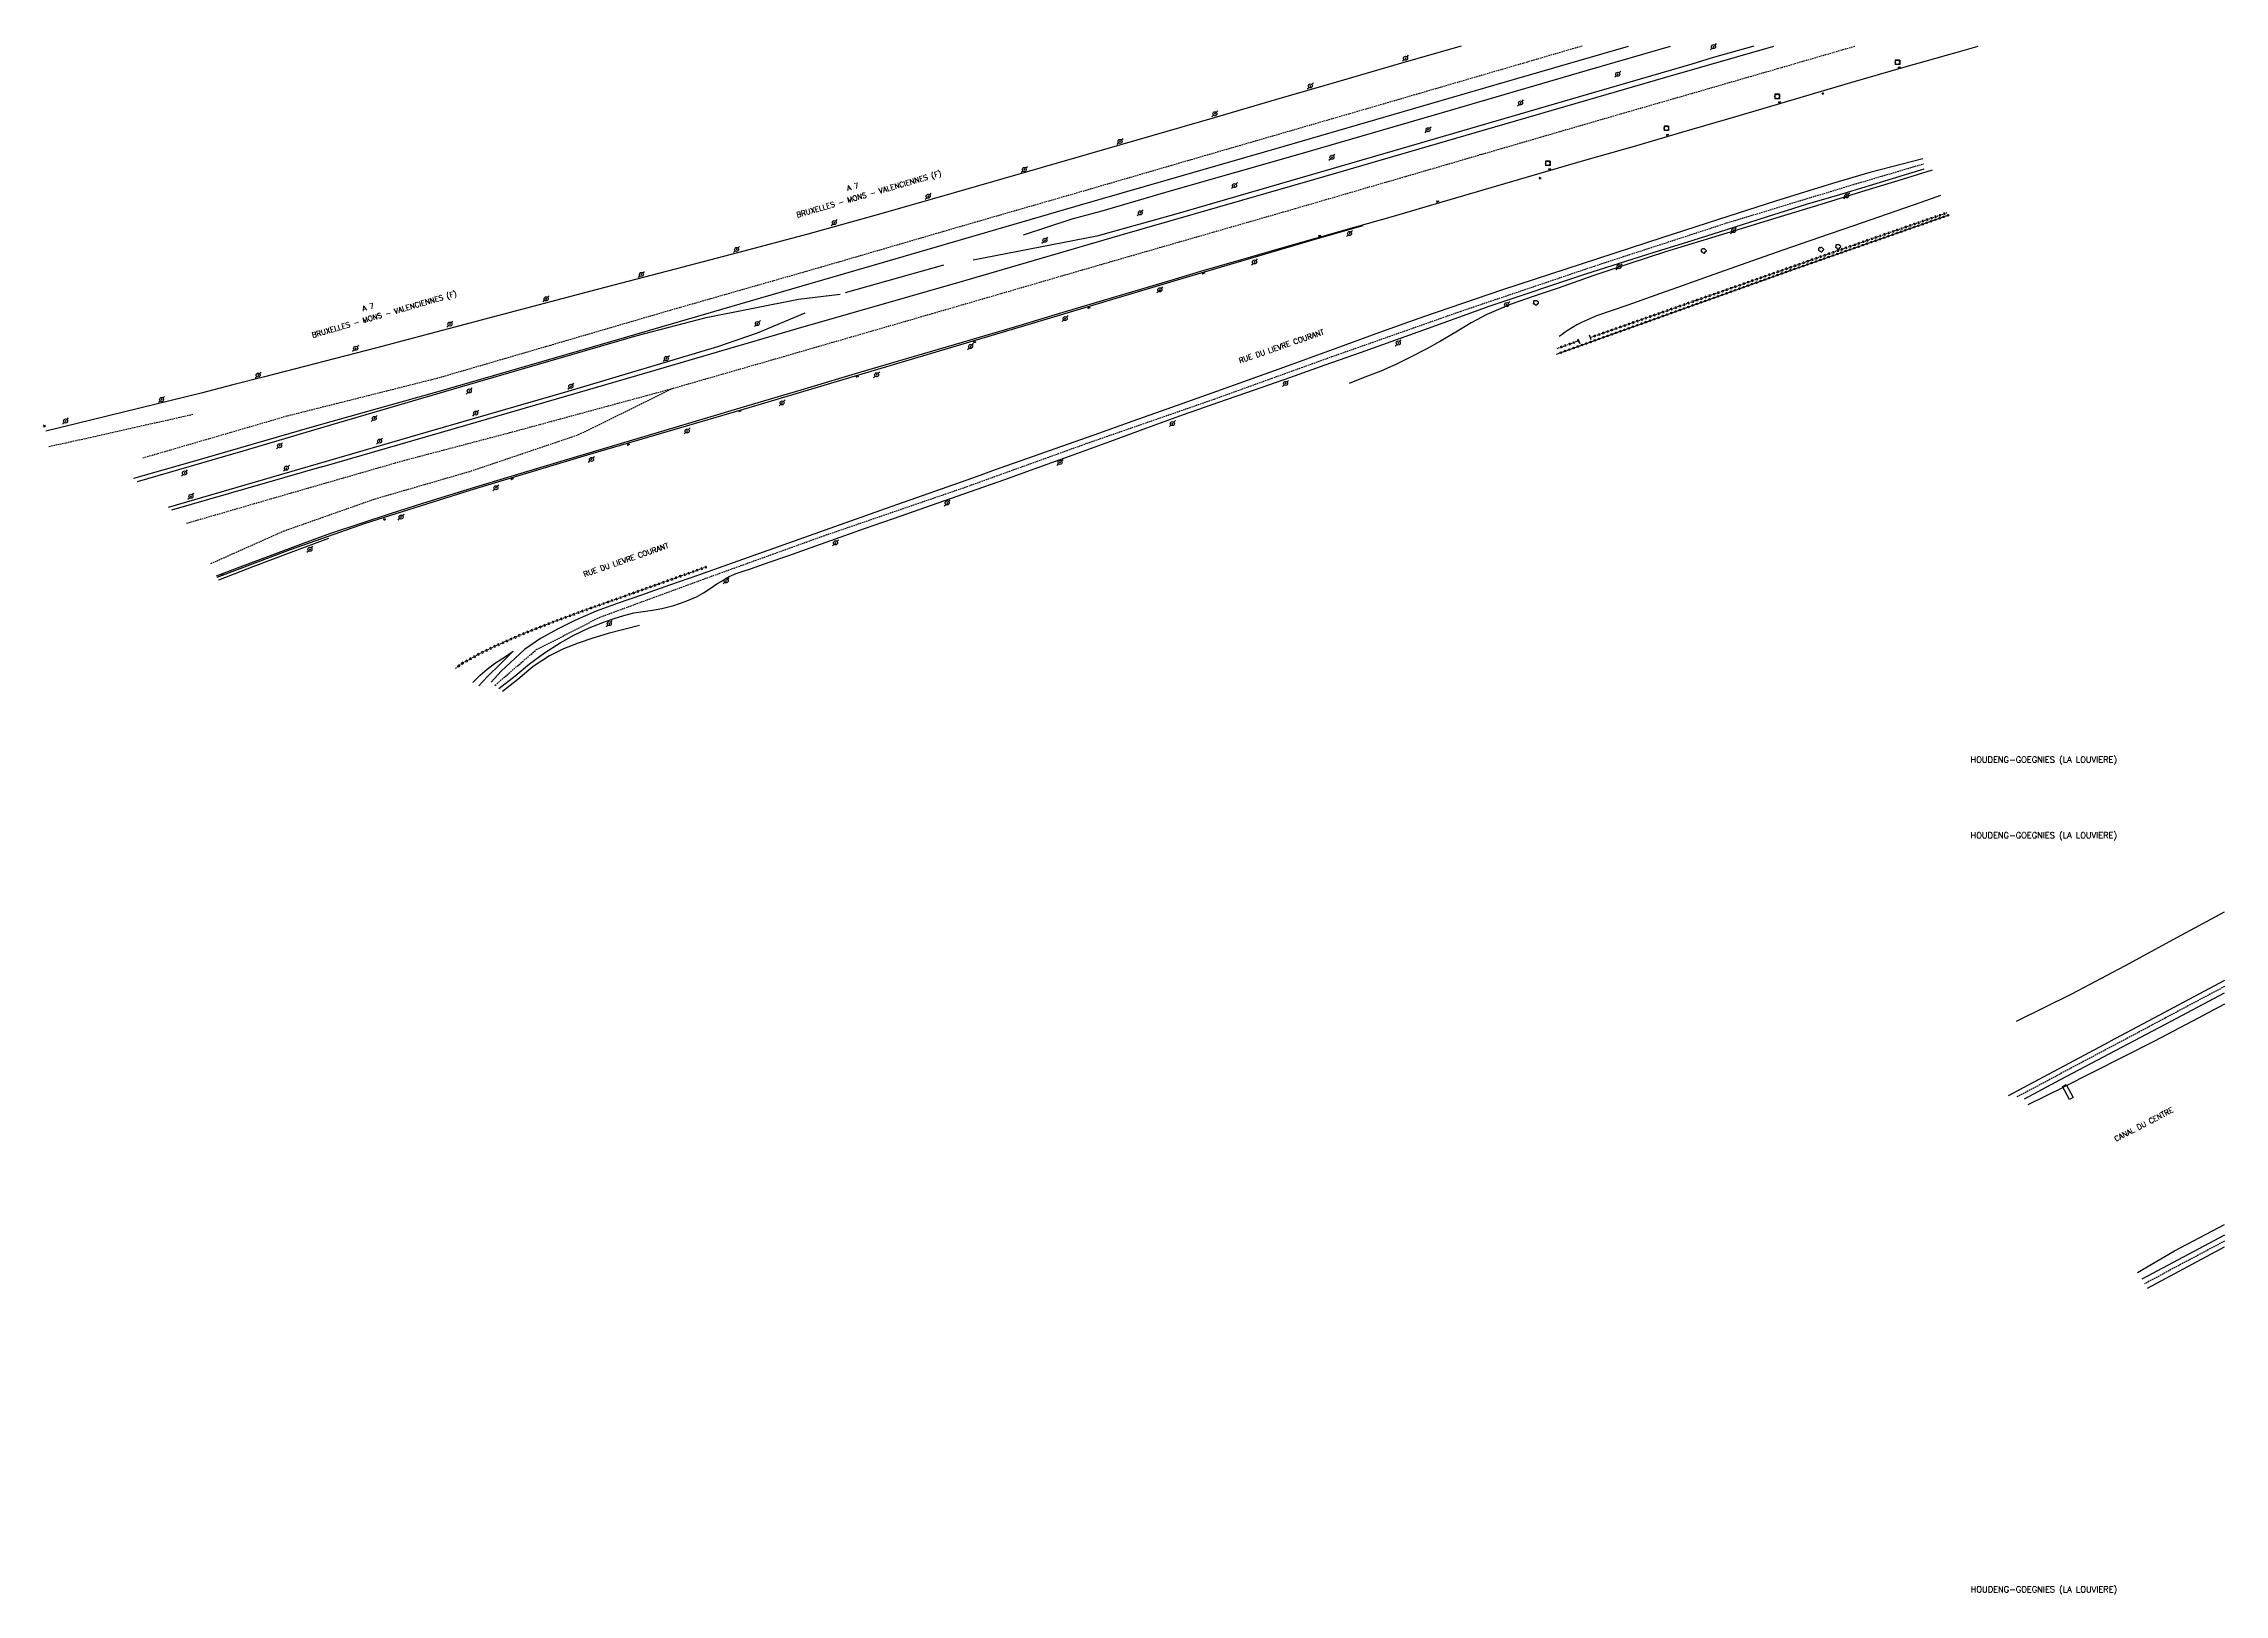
# Model space of a CAD drawing. Header units: millimetres. Extents: x 133000 to 134000, y 131000 to 132001.
# Drawn here: x 133275 to 134000, y 131485 to 132001 of the extents above; entities that cross this region are included whole.
import ezdxf
from ezdxf.enums import TextEntityAlignment as Align

# ---------------------------------------------------------------- set-up
doc = ezdxf.new("R2010")
doc.units = ezdxf.units.MM
doc.linetypes.add('DASHED', pattern=[0.75, 0.5, -0.25])
doc.layers.get('0').update_dxf_attribs({"linetype": 'CONTINUOUS'})
for name, color, linetype in [('W0001', 6, 'DASHED'), ('W0008', 7, 'CONTINUOUS'), ('W0010', 4, 'CONTINUOUS'), ('W0105', 7, 'CONTINUOUS'), ('W0120', 7, 'CONTINUOUS'), ('W0211', 2, 'CONTINUOUS'), ('W0214', 2, 'CONTINUOUS'), ('W0220', 5, 'DASHED'), ('W0300', 7, 'CONTINUOUS'), ('W0323', 7, 'CONTINUOUS'), ('W0401', 7, 'CONTINUOUS'), ('W0420', 7, 'CONTINUOUS'), ('W0473', 7, 'CONTINUOUS'), ('W0510', 5, 'CONTINUOUS'), ('W0850', 7, 'CONTINUOUS'), ('W0980', 7, 'CONTINUOUS'), ('W0985', 4, 'CONTINUOUS'), ('W0989', 7, 'CONTINUOUS'), ('W0990', 7, 'CONTINUOUS')]:
    doc.layers.add(name, color=color, linetype=linetype)
doc.styles.get("Standard").update_dxf_attribs({"font": 'romans.shx', "width": 0.85})

# ---------------------------------------------------------------- blocks, each defined once
blk = doc.blocks.new('T300')
for p, q in [((-0.8, 0.51), (-0.86, 0.34)), ((-0.86, 0.34), (-0.86, 0.17)), ((-0.86, 0.17), (-0.74, 0.06)), ((-0.69, 0.63), (-0.8, 0.51)), ((-0.8, -0.06), (-0.74, 0.06)), ((-0.74, 0.06), (-0.69, 0.11)), ((-0.57, 0.69), (-0.69, 0.63)), ((-0.46, 0.69), (-0.57, 0.69)), ((-0.29, 0.63), (-0.46, 0.69)), ((-0.29, 0.63), (-0.17, 0.74)), ((-0.23, 0.57), (-0.29, 0.63)), ((-0.17, 0.74), (-0.06, 0.8)), ((-0.06, 0.8), (0.06, 0.8)), ((0.06, 0.8), (0.23, 0.74)), ((0.23, 0.74), (0.34, 0.63)), ((0.34, 0.63), (0.4, 0.51)), ((0.46, 0.46), (0.34, 0.46)), ((0.4, 0.51), (0.4, 0.46)), ((0.57, 0.4), (0.46, 0.46)), ((0.57, 0.4), (0.69, 0.29)), ((0.69, 0.29), (0.74, 0.17)), ((0.74, 0.06), (0.69, -0.17)), ((0.74, 0.17), (0.74, 0.06)), ((-0.8, -0.17), (-0.8, -0.06)), ((-0.8, -0.23), (-0.8, -0.17)), ((-0.74, -0.34), (-0.8, -0.23)), ((-0.69, -0.4), (-0.74, -0.34)), ((-0.51, -0.46), (-0.69, -0.4)), ((-0.4, -0.46), (-0.51, -0.46)), ((-0.4, -0.46), (-0.34, -0.46)), ((-0.34, -0.46), (-0.34, -0.4)), ((-0.34, -0.51), (-0.34, -0.46)), ((-0.29, -0.63), (-0.34, -0.51)), ((-0.17, -0.74), (-0.29, -0.63)), ((-0.06, -0.8), (-0.17, -0.74)), ((0.06, -0.8), (-0.06, -0.8)), ((0.17, -0.74), (0.06, -0.8)), ((0.23, -0.69), (0.17, -0.74)), ((0.29, -0.46), (0.23, -0.46)), ((0.29, -0.63), (0.23, -0.69)), ((0.46, -0.4), (0.29, -0.46)), ((0.34, -0.51), (0.29, -0.63)), ((0.34, -0.51), (0.34, -0.46)), ((0.57, -0.34), (0.46, -0.4)), ((0.63, -0.29), (0.57, -0.34)), ((0.69, -0.17), (0.63, -0.29))]:
    blk.add_line(p, q)
blk = doc.blocks.new('T850')
for p, q in [((-0.25, -0.15), (0, 0.32)), ((0, 0.32), (0.25, -0.15)), ((-0.25, -0.15), (0.25, -0.15))]:
    blk.add_line(p, q)
for major_axis in [(-0.106, 0.106), (-0.0354, 0.0354), (-0.0236, 0.0236)]:
    blk.add_ellipse((0, 0), major_axis=major_axis, ratio=1, start_param=3.926991, end_param=10.210176)
blk = doc.blocks.new('T473')
for p, q in [((-0.166667, 0.166667), (0.166667, -0.166667)), ((-0.166667, -0.166667), (0.166667, 0.166667)), ((0.500001, 0.500001), (1.000002, 1.000002)), ((-1.000002, -1.000002), (-0.500001, -0.500001))]:
    blk.add_line(p, q)
blk.add_ellipse((0, 0), major_axis=(0.471405, 0.471405), ratio=1, start_param=5.4977871438, end_param=11.780972451)
blk = doc.blocks.new('T401')
for p, q in [((-0.3, 0.3), (0, 0.3)), ((-0.3, -0.25), (-0.3, 0.3)), ((-0.3, 0.15), (0, 0.15)), ((-0.3, 0), (0, 0)), ((0, 0.3), (0, -0.25)), ((-0.3, -0.15), (0, -0.15)), ((-0.3, -0.25), (-0.3, -0.3)), ((-0.3, -0.3), (0, -0.3)), ((0, -0.3), (0, -0.25))]:
    blk.add_line(p, q)
blk = doc.blocks.new('T420')
for p, q in [((0.75, 0.75), (-0.75, 0.75)), ((-0.75, 0.75), (-0.75, -0.75)), ((0.75, 0.75), (0.75, -0.75)), ((0.75, -0.75), (-0.75, -0.75))]:
    blk.add_line(p, q)
blk.add_ellipse((0, 0), major_axis=(-0.53, 0.53), ratio=1, start_param=3.926991, end_param=10.210176)
blk = doc.blocks.new('t220o')
at = {"color": 0, "linetype": 'Continuous'}
for p, q in [((-0.25, 0.25), (0.25, 0.25)), ((-0.25, -0.25), (0.25, -0.25))]:
    blk.add_line(p, q, dxfattribs=at)
blk = doc.blocks.new('t323o')
at = {"color": 0, "linetype": 'Continuous'}
for radius in [0.25, 0.15]:
    blk.add_circle((0, 0), radius, dxfattribs=at)

msp = doc.modelspace()

# ---------------------------------------------------------------- linework, layer by layer
at = {"layer": 'W0001'}
for points in [[(133786.68, 132000), (133768.46, 131994.68), (133720.74, 131980.77), (133670.94, 131966.33), (133621.18, 131951.85), (133583.73, 131941.05), (133533.71, 131926.47), (133483.82, 131912.2), (133443.91, 131900.53), (133406.36, 131889.58), (133356.28, 131876.98), (133313.2, 131864.43), (133308.21, 131862.99)], [(133484.45, 131886.23), (133521.33, 131896.85), (133570.68, 131911.12), (133629.56, 131928.24), (133691.29, 131946.01), (133752.78, 131963.91), (133802.14, 131978.26), (133851.53, 131992.5), (133877.29, 132000)], [(133425.44, 131787.55), (133439.17, 131799.41), (133460.52, 131810.29), (133499.23, 131824.49), (133534.58, 131837.24), (133581.41, 131853.32), (133622.16, 131868.01), (133664.4, 131882.69), (133703.46, 131896.8), (133746.17, 131911.83), (133790.86, 131926.95), (133834.63, 131941.21), (133876.94, 131954.05), (133900.07, 131960.88)], [(133323, 131841.44), (133354.69, 131850.63), (133395.25, 131862.32), (133430.32, 131871.54), (133484.45, 131886.23)], [(133331.07, 131828.05), (133355.34, 131838.89), (133385.6, 131849.54), (133417.43, 131858.77), (133453.17, 131870.86), (133484.45, 131886.23)], [(133325.08, 131877.53), (133282.87, 131868.04), (133277.25, 131866.86)], [(134000, 131687.46), (133980.3, 131676.96), (133978.49, 131676)], [(133978.49, 131676), (133930.96, 131650.72)], [(134000, 131602.85), (133988.21, 131596.56), (133973.51, 131588.72), (133973.51, 131588.72)]]:
    msp.add_lwpolyline(points, dxfattribs=at)
at = {"layer": 'W0008'}
for points in [[(133364.69, 131873.5), (133408.11, 131885.68), (133457.81, 131900.07), (133506.9, 131914.29), (133554.99, 131928.26), (133620.75, 131947.46), (133687.65, 131966.76), (133760.73, 131987.99), (133802.07, 132000)], [(133367.91, 131860.18), (133415.73, 131874.01), (133472.52, 131890.52), (133525.55, 131906), (133581.55, 131922.08), (133633.15, 131937.17), (133697.86, 131955.77), (133757.64, 131973.15), (133814.44, 131989.68), (133850.34, 132000)], [(133370.86, 131838.08), (133380.95, 131841.42), (133391.05, 131844.76), (133401.17, 131848.03), (133416.55, 131852.8), (133431.97, 131857.42), (133447.39, 131862.02), (133461.92, 131866.38), (133476.46, 131870.72), (133491, 131875.05), (133509.06, 131880.43), (133527.12, 131885.79), (133545.19, 131891.14), (133562.96, 131896.37), (133580.73, 131901.6), (133598.49, 131906.85), (133615.32, 131911.87), (133632.14, 131916.91), (133648.97, 131921.92), (133661.06, 131925.47), (133673.17, 131929.01), (133685.27, 131932.52), (133698.15, 131936.19), (133711.03, 131939.84), (133723.91, 131943.51), (133740.16, 131948.22), (133756.39, 131952.97), (133772.63, 131957.71), (133788.33, 131962.25), (133804.03, 131966.78), (133819.72, 131971.33), (133838.44, 131976.84), (133857.14, 131982.38), (133875.86, 131987.87), (133893.53, 131992.95), (133911.21, 131997.99), (133918.21, 132000)], [(133899.84, 131962.53), (133899.84, 131962.53), (133882.26, 131957.96), (133869.84, 131954.29), (133850.88, 131948.43), (133831.97, 131942.38), (133813.09, 131936.25), (133786.63, 131927.68), (133760.22, 131918.97), (133733.9, 131909.97), (133719.32, 131904.76), (133704.77, 131899.45), (133690.21, 131894.17), (133676.89, 131889.41), (133663.57, 131884.66), (133650.24, 131879.92), (133637.31, 131875.31), (133624.37, 131870.71), (133611.44, 131866.11), (133602.32, 131862.89), (133593.21, 131859.67), (133584.09, 131856.45), (133556.95, 131846.83), (133529.81, 131837.2), (133502.67, 131827.58)], [(133510.3, 131826.25), (133516.51, 131828.44), (133522.73, 131830.63), (133528.93, 131832.82), (133538.58, 131836.24), (133548.22, 131839.66), (133557.87, 131843.05), (133566.39, 131846.01), (133574.91, 131848.95), (133583.42, 131851.92), (133594.8, 131855.97), (133606.15, 131860.07), (133617.51, 131864.18), (133629.74, 131868.63), (133641.96, 131873.11), (133654.21, 131877.53), (133665.97, 131881.66), (133677.76, 131885.74), (133689.53, 131889.85), (133701.29, 131894.01), (133713.03, 131898.2), (133724.78, 131902.39), (133735.21, 131906.16), (133745.64, 131909.93), (133756.1, 131913.63), (133766.65, 131917.24), (133777.22, 131920.78), (133787.81, 131924.25), (133799.01, 131927.83), (133810.24, 131931.34), (133821.46, 131934.85), (133834.68, 131939.06), (133847.9, 131943.28), (133861.14, 131947.4), (133872.19, 131950.7), (133883.25, 131953.94), (133900.31, 131959.22), (133900.31, 131959.22)], [(133305.47, 131856.37), (133324.95, 131861.99), (133364.69, 131873.5)], [(133367.91, 131860.18), (133317.93, 131845.76)], [(133332.87, 131823.96), (133332.87, 131823.96), (133339.9, 131826.59), (133339.9, 131826.59), (133361.83, 131834.75), (133370.86, 131838.08)], [(133502.67, 131827.58), (133493.02, 131824.22), (133483.36, 131820.87), (133473.73, 131817.42), (133466.39, 131814.83), (133459.07, 131812.19), (133451.94, 131809.14), (133446.17, 131806.26), (133440.53, 131803.09), (133435.2, 131799.52), (133427.5, 131792.21), (133424.2, 131788.56), (133424.2, 131788.56), (133424.2, 131788.56)], [(133426.76, 131786.47), (133426.76, 131786.47), (133432.09, 131790.71), (133436.85, 131794.65), (133441.84, 131798.32), (133447.05, 131801.64), (133451.83, 131804.29), (133456.77, 131806.66), (133461.85, 131808.71), (133465.04, 131809.81), (133468.28, 131810.79), (133471.55, 131811.61), (133474.66, 131812.14), (133477.8, 131812.53), (133480.89, 131813.08), (133484.82, 131814.11), (133488.67, 131815.39), (133492.37, 131817.01), (133494.69, 131818.33), (133496.93, 131819.78), (133499.18, 131821.24), (133500.53, 131822.11), (133501.88, 131822.98), (133503.26, 131823.77), (133505.55, 131824.73), (133507.92, 131825.48), (133510.3, 131826.25)], [(134000, 131689.45), (133974.73, 131676)], [(133982.32, 131676), (134000, 131685.42)], [(133945.58, 131656.53), (133982.32, 131676)], [(133974.73, 131676), (133961.89, 131669.21)], [(133928.3, 131651.3), (133961.89, 131669.21)], [(133933.63, 131650.14), (133945.58, 131656.53)], [(134000, 131604.89), (133972.54, 131590.17)], [(133974.48, 131587.27), (134000, 131600.92)]]:
    msp.add_lwpolyline(points, dxfattribs=at)
at = {"layer": 'W0010'}
for points in [[(133746.4, 132000), (133726.57, 131994.27), (133705.84, 131988.24), (133685.11, 131982.19), (133664.39, 131976.16), (133643.69, 131970.16), (133622.98, 131964.17), (133602.27, 131958.22), (133577.98, 131951.23), (133553.68, 131944.29), (133529.33, 131937.51), (133506.04, 131931.29), (133482.71, 131925.21), (133459.38, 131919.13), (133422.56, 131909.36), (133385.74, 131899.6), (133348.85, 131890.1), (133338.33, 131887.38), (133327.8, 131884.68), (133327.8, 131884.68), (133327.8, 131884.68), (133327.8, 131884.68), (133276.22, 131872.03)], [(133843.69, 132000), (133829.81, 131996.08), (133823.12, 131994.01), (133788.77, 131984.01), (133723.76, 131965.1), (133651.64, 131944.11), (133625.4, 131936.78), (133584.27, 131928.89)], [(133601.07, 131937.22), (133617.16, 131942.58), (133627.16, 131945.24), (133650.25, 131952), (133692.91, 131964.21), (133737.54, 131977.12), (133788.45, 131991.94), (133816.01, 132000)], [(133382.46, 131841.5), (133417.24, 131852.43), (133456.21, 131864.11), (133509.83, 131879.84), (133557.84, 131894.2), (133601.42, 131907.16), (133652.2, 131922.35), (133697.95, 131935.84), (133713.91, 131940.38)], [(133541.93, 131918.08), (133574.54, 131927.33)], [(133373.53, 131874.85), (133413.63, 131886.61), (133472.71, 131903.76), (133495.6, 131909.82), (133526.27, 131915.87), (133540.08, 131917.53)], [(133528.33, 131911.2), (133512.59, 131904.56), (133499.35, 131900.03), (133449.66, 131885.17), (133403.19, 131871.8)], [(133306.69, 131855.33), (133341.72, 131865.45), (133373.53, 131874.85)], [(133403.19, 131871.8), (133348.46, 131855.89), (133316.9, 131846.63)], [(133333.16, 131823.52), (133357.53, 131832.74), (133382.46, 131841.5)]]:
    msp.add_lwpolyline(points, dxfattribs=at)
at = {"layer": 'W0105'}
msp.add_lwpolyline([(133948.56, 131649.94), (133946.22, 131654.29), (133947.41, 131654.93), (133949.75, 131650.58)], close=True, dxfattribs=at)
at = {"layer": 'W0120'}
for points in [[(133785.23, 131902.69), (133785.83, 131901.16)], [(133789.58, 131902.42), (133789.02, 131903.87)]]:
    msp.add_lwpolyline(points, dxfattribs=at)
at = {"layer": 'W0211'}
for points in [[(133902.97, 131958.74), (133892.92, 131955.7), (133879.43, 131951.57), (133865.95, 131947.39), (133852.47, 131943.22), (133839.75, 131939.37), (133827.03, 131935.53), (133814.34, 131931.57), (133802.42, 131927.69), (133790.53, 131923.71), (133778.69, 131919.58), (133770.67, 131916.87), (133762.68, 131914.09), (133754.93, 131910.8), (133749.76, 131908), (133744.7, 131904.96), (133739.61, 131901.98), (133734.76, 131899.31), (133729.87, 131896.7), (133724.91, 131894.24), (133719.72, 131892), (133714.45, 131889.93), (133709.19, 131887.85)], [(133370.14, 131836.34), (133357.56, 131831.66), (133344.98, 131826.98), (133333.54, 131822.45), (133333.54, 131822.45)], [(133473.44, 131807.49), (133468.25, 131806.15), (133463.07, 131804.81), (133457.96, 131803.26), (133453.04, 131801.57), (133448.19, 131799.68), (133443.57, 131797.41), (133438.12, 131793.79), (133433.03, 131789.55), (133427.97, 131785.49), (133427.97, 131785.49)], [(133420.03, 131787.34), (133422.96, 131790.45), (133427.23, 131794.65), (133431.51, 131798.86)], [(133930.9, 131676), (133949.34, 131685.04), (133966.94, 131694.29), (133984.4, 131703.83), (134000, 131712.34)]]:
    msp.add_lwpolyline(points, dxfattribs=at)
at = {"layer": 'W0214'}
for points in [[(133905.7, 131950.35), (133899.16, 131948.04), (133887.95, 131944.14), (133876.73, 131940.28), (133865.51, 131936.41), (133853.28, 131932.13), (133841.05, 131927.84), (133828.83, 131923.52), (133819.81, 131920.33), (133810.79, 131917.12), (133801.79, 131913.87), (133796.57, 131912.12), (133791.36, 131910.36), (133786.36, 131908.14), (133784.88, 131907.32), (133783.42, 131906.45), (133781.98, 131905.55), (133780.97, 131904.88), (133779.96, 131904.19), (133778.95, 131903.51)], [(133418.1, 131788.53), (133418.39, 131788.83), (133420.55, 131790.92), (133422.8, 131792.9), (133425.62, 131794.99), (133428.56, 131796.92), (133431.51, 131798.86)]]:
    msp.add_lwpolyline(points, dxfattribs=at)
at = {"layer": 'W0220'}
for points in [[(133789.45, 131903.21), (133801.06, 131907.28), (133812.67, 131911.36), (133824.28, 131915.43), (133843.25, 131922.09), (133862.22, 131928.75), (133881.19, 131935.41), (133901.03, 131942.28), (133907.88, 131944.65)], [(133785.49, 131902.02), (133778.23, 131899.42)], [(133495.67, 131826.87), (133487.45, 131823.93), (133479.24, 131820.99), (133471.02, 131818.05), (133462.55, 131815.05), (133454.08, 131812.04), (133445.65, 131808.9), (133440.96, 131807.1), (133436.28, 131805.26), (133431.66, 131803.3), (133425.93, 131800.76), (133420.3, 131798.02), (133414.49, 131794.77), (133412.21, 131793.11)]]:
    msp.add_lwpolyline(points, dxfattribs=at)
at = {"layer": 'W0323'}
msp.add_lwpolyline([(133778.14, 131897.62), (133856.79, 131925.79), (133908.23, 131943.75)], dxfattribs=at)
at = {"layer": 'W0510'}
for points in [[(133989.45, 131676), (133976.56, 131669.18), (133946.37, 131653.93)], [(134000, 131681.58), (133989.45, 131676)], [(133934.77, 131648.22), (133946.37, 131653.93)], [(133971.16, 131592.39), (133983.46, 131599.64), (134000, 131608.4)]]:
    msp.add_lwpolyline(points, dxfattribs=at)

# ---------------------------------------------------------------- block references
at = {"layer": 'W0220'}
for p, rotation in [((133904.12, 131943.35), 19.07960593796843), ((133905.54, 131943.84), 19.07960593796843), ((133906.96, 131944.33), 19.07960593796843), ((133882.86, 131935.99), 19.10896541645225), ((133884.28, 131936.48), 19.10896541645225), ((133885.7, 131936.97), 19.10896541645225), ((133887.11, 131937.46), 19.10896541645225), ((133888.53, 131937.95), 19.10896541645225), ((133889.95, 131938.44), 19.10896541645225), ((133891.37, 131938.93), 19.10896541645225), ((133892.78, 131939.42), 19.10896541645225), ((133894.2, 131939.91), 19.10896541645225), ((133895.62, 131940.41), 19.10896541645225), ((133897.04, 131940.9), 19.10896541645225), ((133898.45, 131941.39), 19.10896541645225), ((133899.87, 131941.88), 19.10896541645225), ((133901.29, 131942.37), 19.07960593796843), ((133902.71, 131942.86), 19.07960593796843), ((133861.63, 131928.55), 19.34962087676854), ((133863.04, 131929.04), 19.32527966711416), ((133864.46, 131929.54), 19.32527966711416), ((133865.87, 131930.04), 19.32527966711416), ((133867.29, 131930.53), 19.32527966711416), ((133868.71, 131931.03), 19.32527966711416), ((133870.12, 131931.52), 19.32527966711416), ((133871.54, 131932.02), 19.32527966711416), ((133872.95, 131932.52), 19.32527966711416), ((133874.37, 131933.01), 19.32527966711416), ((133875.78, 131933.51), 19.32527966711416), ((133877.2, 131934.01), 19.32527966711416), ((133878.61, 131934.5), 19.32527966711416), ((133880.03, 131935), 19.32527966711416), ((133881.44, 131935.49), 19.10896541645225), ((133841.81, 131921.59), 19.34693221241094), ((133843.23, 131922.09), 19.34693221241094), ((133844.64, 131922.58), 19.34962087676854), ((133846.06, 131923.08), 19.34962087676854), ((133847.48, 131923.58), 19.34962087676854), ((133848.89, 131924.07), 19.34962087676854), ((133850.31, 131924.57), 19.34962087676854), ((133851.72, 131925.07), 19.34962087676854), ((133853.14, 131925.56), 19.34962087676854), ((133854.55, 131926.06), 19.34962087676854), ((133855.97, 131926.56), 19.34962087676854), ((133857.38, 131927.06), 19.34962087676854), ((133858.8, 131927.55), 19.34962087676854), ((133860.21, 131928.05), 19.34962087676854), ((133820.58, 131914.14), 19.33465437340835), ((133822, 131914.63), 19.33465437340835), ((133823.42, 131915.13), 19.33465437340835), ((133824.83, 131915.63), 19.34693221241094), ((133826.25, 131916.12), 19.34693221241094), ((133827.66, 131916.62), 19.34693221241094), ((133829.08, 131917.12), 19.34693221241094), ((133830.49, 131917.61), 19.34693221241094), ((133831.91, 131918.11), 19.34693221241094), ((133833.32, 131918.61), 19.34693221241094), ((133834.74, 131919.1), 19.34693221241094), ((133836.15, 131919.6), 19.34693221241094), ((133837.57, 131920.1), 19.34693221241094), ((133838.98, 131920.59), 19.34693221241094), ((133840.4, 131921.09), 19.34693221241094), ((133800.77, 131907.18), 19.33465437328048), ((133802.18, 131907.68), 19.34058999464276), ((133803.6, 131908.17), 19.34058999464276), ((133805.02, 131908.67), 19.34058999464276), ((133806.43, 131909.17), 19.34058999464276), ((133807.85, 131909.66), 19.34058999464276), ((133809.26, 131910.16), 19.34058999464276), ((133810.68, 131910.66), 19.34058999464276), ((133812.09, 131911.16), 19.34058999464276), ((133813.51, 131911.65), 19.33465437340835), ((133814.92, 131912.15), 19.33465437340835), ((133816.34, 131912.65), 19.33465437340835), ((133817.75, 131913.14), 19.33465437340835), ((133819.17, 131913.64), 19.33465437340835), ((133779.64, 131899.92), 199.7396738270331), ((133781.05, 131900.43), 199.7396738270331), ((133782.46, 131900.93), 199.7396738270331), ((133783.87, 131901.44), 199.7396738270331), ((133785.29, 131901.95), 199.7396738270331), ((133790.86, 131903.7), 19.33465437328048), ((133792.28, 131904.2), 19.33465437328048), ((133793.69, 131904.7), 19.33465437328048), ((133795.11, 131905.19), 19.33465437328048), ((133796.52, 131905.69), 19.33465437328048), ((133797.94, 131906.19), 19.33465437328048), ((133799.35, 131906.68), 19.33465437328048), ((133477.09, 131820.23), 199.7099162659848), ((133478.5, 131820.73), 199.7099162659848), ((133479.92, 131821.24), 199.662216261073), ((133481.33, 131821.74), 199.662216261073), ((133482.74, 131822.25), 199.662216261073), ((133484.15, 131822.75), 199.662216261073), ((133485.57, 131823.26), 199.662216261073), ((133486.98, 131823.76), 199.662216261073), ((133488.39, 131824.27), 199.6600071194786), ((133489.81, 131824.77), 199.6600071194786), ((133491.22, 131825.27), 199.6600071194786), ((133492.63, 131825.78), 199.6600071194786), ((133494.04, 131826.28), 199.6600071194786), ((133495.46, 131826.79), 199.6600071194786), ((133455.9, 131812.68), 199.5715247636097), ((133457.31, 131813.19), 199.5715247636097), ((133458.72, 131813.69), 199.5715247636097), ((133460.14, 131814.19), 199.5715247636097), ((133461.55, 131814.69), 199.5715247636097), ((133462.96, 131815.19), 199.5132117322944), ((133464.38, 131815.7), 199.5132117322944), ((133465.79, 131816.2), 199.5132117322944), ((133467.2, 131816.7), 199.5132117322944), ((133468.62, 131817.2), 199.5132117322944), ((133470.03, 131817.7), 199.5132117322944), ((133471.44, 131818.2), 199.7099162659848), ((133472.86, 131818.71), 199.7099162659848), ((133474.27, 131819.21), 199.7099162659848), ((133475.68, 131819.72), 199.7099162659848), ((133437.65, 131805.8), 201.4541794210161), ((133439.05, 131806.35), 201.4541794210161), ((133440.44, 131806.9), 201.4541794210161), ((133441.84, 131807.44), 200.9736708312461), ((133443.24, 131807.98), 200.9736708312461), ((133444.64, 131808.51), 200.9736708312461), ((133446.04, 131809.05), 200.4128004736244), ((133447.45, 131809.57), 200.4128004736244), ((133448.86, 131810.09), 200.4128004736244), ((133450.26, 131810.62), 200.4128004736244), ((133451.67, 131811.14), 200.4128004736244), ((133453.07, 131811.66), 200.4128004736244), ((133454.48, 131812.18), 199.5715247636097), ((133421.22, 131798.47), 205.9027489887421), ((133422.57, 131799.12), 205.9027489887421), ((133423.92, 131799.78), 205.9027489887421), ((133425.27, 131800.43), 205.9027489887421), ((133426.63, 131801.06), 203.9634173828362), ((133428, 131801.67), 203.9634173828362), ((133429.37, 131802.28), 203.9634173828362), ((133430.74, 131802.89), 203.9634173828362), ((133432.11, 131803.49), 203.0157768985627), ((133433.49, 131804.08), 203.0157768985627), ((133434.87, 131804.67), 203.0157768985627), ((133436.25, 131805.25), 203.0157768985627), ((133413.42, 131793.99), 216.060006476266), ((133414.65, 131794.86), 209.2224289457544), ((133415.95, 131795.59), 209.2224289457544), ((133417.26, 131796.32), 209.2224289457544), ((133418.57, 131797.05), 209.2224289457544), ((133419.88, 131797.79), 209.2224289457544)]:
    msp.add_blockref('t220o', p, dxfattribs=dict(at, rotation=rotation))
at = {"layer": 'W0300'}
for p in [(133827.07, 131931.91), (133866.05, 131932.35), (133871.72, 131933.29), (133771.32, 131914.66)]:
    msp.add_blockref('T300', p, dxfattribs=at)
at = {"layer": 'W0323'}
for p, rotation in [((133906.78, 131943.25), 19.24840428494449), ((133908.2, 131943.74), 19.24840428494449), ((133885.54, 131935.83), 19.24840428494449), ((133886.96, 131936.32), 19.24840428494449), ((133888.37, 131936.82), 19.24840428494449), ((133889.79, 131937.31), 19.24840428494449), ((133891.21, 131937.81), 19.24840428494449), ((133892.62, 131938.3), 19.24840428494449), ((133894.04, 131938.8), 19.24840428494449), ((133895.45, 131939.29), 19.24840428494449), ((133896.87, 131939.79), 19.24840428494449), ((133898.29, 131940.28), 19.24840428494449), ((133899.7, 131940.77), 19.24840428494449), ((133901.12, 131941.27), 19.24840428494449), ((133902.54, 131941.76), 19.24840428494449), ((133903.95, 131942.26), 19.24840428494449), ((133905.37, 131942.75), 19.24840428494449), ((133865.72, 131928.91), 19.24840428494449), ((133867.13, 131929.4), 19.24840428494449), ((133868.55, 131929.9), 19.24840428494449), ((133869.96, 131930.39), 19.24840428494449), ((133871.38, 131930.88), 19.24840428494449), ((133872.8, 131931.38), 19.24840428494449), ((133874.21, 131931.87), 19.24840428494449), ((133875.63, 131932.37), 19.24840428494449), ((133877.04, 131932.86), 19.24840428494449), ((133878.46, 131933.36), 19.24840428494449), ((133879.88, 131933.85), 19.24840428494449), ((133881.29, 131934.35), 19.24840428494449), ((133882.71, 131934.84), 19.24840428494449), ((133884.13, 131935.34), 19.24840428494449), ((133844.51, 131921.39), 19.70249555708382), ((133845.92, 131921.9), 19.70249555708382), ((133847.33, 131922.4), 19.70249555708382), ((133848.74, 131922.91), 19.70249555708382), ((133850.16, 131923.41), 19.70249555708382), ((133851.57, 131923.92), 19.70249555708382), ((133852.98, 131924.43), 19.70249555708382), ((133854.39, 131924.93), 19.70249555708382), ((133855.81, 131925.44), 19.70249555708382), ((133857.22, 131925.94), 19.24840428494449), ((133858.63, 131926.43), 19.24840428494449), ((133860.05, 131926.93), 19.24840428494449), ((133861.47, 131927.42), 19.24840428494449), ((133862.88, 131927.92), 19.24840428494449), ((133864.3, 131928.41), 19.24840428494449), ((133824.74, 131914.31), 19.70249555708382), ((133826.15, 131914.82), 19.70249555708382), ((133827.56, 131915.32), 19.70249555708382), ((133828.97, 131915.83), 19.70249555708382), ((133830.39, 131916.34), 19.70249555708382), ((133831.8, 131916.84), 19.70249555708382), ((133833.21, 131917.35), 19.70249555708382), ((133834.62, 131917.85), 19.70249555708382), ((133836.03, 131918.36), 19.70249555708382), ((133837.45, 131918.86), 19.70249555708382), ((133838.86, 131919.37), 19.70249555708382), ((133840.27, 131919.87), 19.70249555708382), ((133841.68, 131920.38), 19.70249555708382), ((133843.1, 131920.89), 19.70249555708382), ((133803.55, 131906.73), 19.70249555708382), ((133804.97, 131907.23), 19.70249555708382), ((133806.38, 131907.74), 19.70249555708382), ((133807.79, 131908.24), 19.70249555708382), ((133809.2, 131908.75), 19.70249555708382), ((133810.62, 131909.26), 19.70249555708382), ((133812.03, 131909.76), 19.70249555708382), ((133813.44, 131910.27), 19.70249555708382), ((133814.85, 131910.77), 19.70249555708382), ((133816.26, 131911.28), 19.70249555708382), ((133817.68, 131911.78), 19.70249555708382), ((133819.09, 131912.29), 19.70249555708382), ((133820.5, 131912.8), 19.70249555708382), ((133821.91, 131913.3), 19.70249555708382), ((133823.32, 131913.81), 19.70249555708382), ((133783.78, 131899.65), 19.70249555708382), ((133785.2, 131900.15), 19.70249555708382), ((133786.61, 131900.66), 19.70249555708382), ((133788.02, 131901.16), 19.70249555708382), ((133789.43, 131901.67), 19.70249555708382), ((133790.84, 131902.18), 19.70249555708382), ((133792.26, 131902.68), 19.70249555708382), ((133793.67, 131903.19), 19.70249555708382), ((133795.08, 131903.69), 19.70249555708382), ((133796.49, 131904.2), 19.70249555708382), ((133797.91, 131904.7), 19.70249555708382), ((133799.32, 131905.21), 19.70249555708382), ((133800.73, 131905.72), 19.70249555708382), ((133802.14, 131906.22), 19.70249555708382), ((133779.55, 131898.13), 19.70249555708382), ((133780.96, 131898.64), 19.70249555708382), ((133782.37, 131899.14), 19.70249555708382)]:
    msp.add_blockref('t323o', p, dxfattribs=dict(at, rotation=rotation))
at = {"layer": 'W0401'}
for p, rotation in [((133891.96, 131992.72), 286.0519460828598), ((133852.19, 131981.22), 286.4932992466477), ((133814.97, 131970.35), 286.1789739410437), ((133775.82, 131958.97), 286.131299220637), ((133738.65, 131948.23), 286.1700878649335), ((133699.4, 131936.79), 285.8060934236852), ((133660.82, 131924.41), 286.3823701443375), ((133622.78, 131912.88), 286.6907941664986), ((133584.81, 131901.44), 286.4565664892913), ((133545.78, 131890), 286.4213295433632), ((133506.78, 131878.63), 286.5664642330369), ((133469.76, 131867.42), 286.6312075961794), ((133431.12, 131856.03), 286.6832331470874), ((133334.73, 131824.1), 292.5441296814161)]:
    msp.add_blockref('T401', p, dxfattribs=dict(at, rotation=rotation))
at = {"layer": 'W0420'}
for p in [(133891.37, 131994.6), (133851.44, 131983.23), (133814.61, 131972.65), (133775.21, 131961.01)]:
    msp.add_blockref('T420', p, dxfattribs=at)
at = {"layer": 'W0473'}
for p in [(133727.94, 131995.93), (133830.27, 131999.81), (133696.32, 131986.77), (133798.45, 131990.62), (133766.17, 131981.08), (133664.62, 131977.49), (133735.46, 131972.2), (133633.09, 131968.32), (133601.3, 131958.98), (133703.5, 131963.03), (133569.36, 131950.1), (133671.12, 131953.63), (133874.54, 131950.23), (133639.8, 131944.58), (133538.17, 131941.35), (133608.13, 131935.45), (133709.35, 131937.71), (133836.95, 131938.69), (133505.7, 131932.4), (133677.78, 131928.25), (133474.07, 131924.1), (133798.89, 131926.68), (133442.44, 131916), (133646.32, 131918.98), (133761.55, 131914.07), (133410.48, 131907.61), (133512.6, 131907.79), (133614.86, 131909.44), (133379.15, 131899.57), (133583.44, 131900.15), (133725.55, 131901.32), (133482.37, 131896.17), (133346.76, 131890.65), (133416.89, 131885.37), (133450.64, 131886.93), (133552.24, 131890.75), (133688.11, 131887.91), (133314.69, 131882.55), (133419.05, 131878.05), (133520.83, 131881.42), (133282.79, 131875.4), (133385.31, 131876.25), (133489.28, 131872.1), (133650.48, 131874.52), (133353.88, 131867.19), (133387.1, 131868.72), (133457.5, 131862.62), (133322.29, 131858.12), (133356.12, 131859.72), (133613.17, 131861.62), (133324.42, 131850.38), (133425.76, 131853.21), (133575.67, 131848.2), (133394.24, 131843.47), (133538.56, 131834.91), (133363.95, 131832.77), (133502.24, 131822.28), (133463.41, 131808.07)]:
    msp.add_blockref('T473', p, dxfattribs=at)
at = {"layer": 'W0850'}
for p in [(133866.58, 131984.28), (133772.65, 131956.08), (133275.73, 131873.75), (133388.74, 131842.76)]:
    msp.add_blockref('T850', p, dxfattribs=at)

# ---------------------------------------------------------------- texts
at = {"layer": 'W0980'}
for p in [(133940.02, 131762.72), (133940.02, 131737.57), (133940.05, 131486.99)]:
    msp.add_text('HOUDENG-GOEGNIES (LA LOUVIERE)', height=2, dxfattribs=at).set_placement(p, align=Align.MIDDLE)
at = {"layer": 'W0985'}
msp.add_text('CANAL DU CENTRE', height=1.75, rotation=27.351, dxfattribs=at).set_placement((133973.22, 131641.65), align=Align.MIDDLE_CENTER)
at = {"layer": 'W0989'}
for p in [(133549.65, 131950.82), (133388.63, 131910.85)]:
    msp.add_text('BRUXELLES - MONS - VALENCIENNES (F)', height=1.75, rotation=16.23941, dxfattribs=at).set_placement(p, align=Align.MIDDLE_CENTER)
for p in [(133672.92, 131894.54), (133455.18, 131823.57)]:
    msp.add_text('RUE DU LIEVRE COURANT', height=1.75, rotation=19.0602, dxfattribs=at).set_placement(p)
at = {"layer": 'W0990'}
for p in [(133544.31, 131953.22), (133383.29, 131913.25)]:
    msp.add_text('A 7', height=1.75, rotation=16.23941, dxfattribs=at).set_placement(p, align=Align.MIDDLE_CENTER)

doc.saveas('drawing.dxf')
